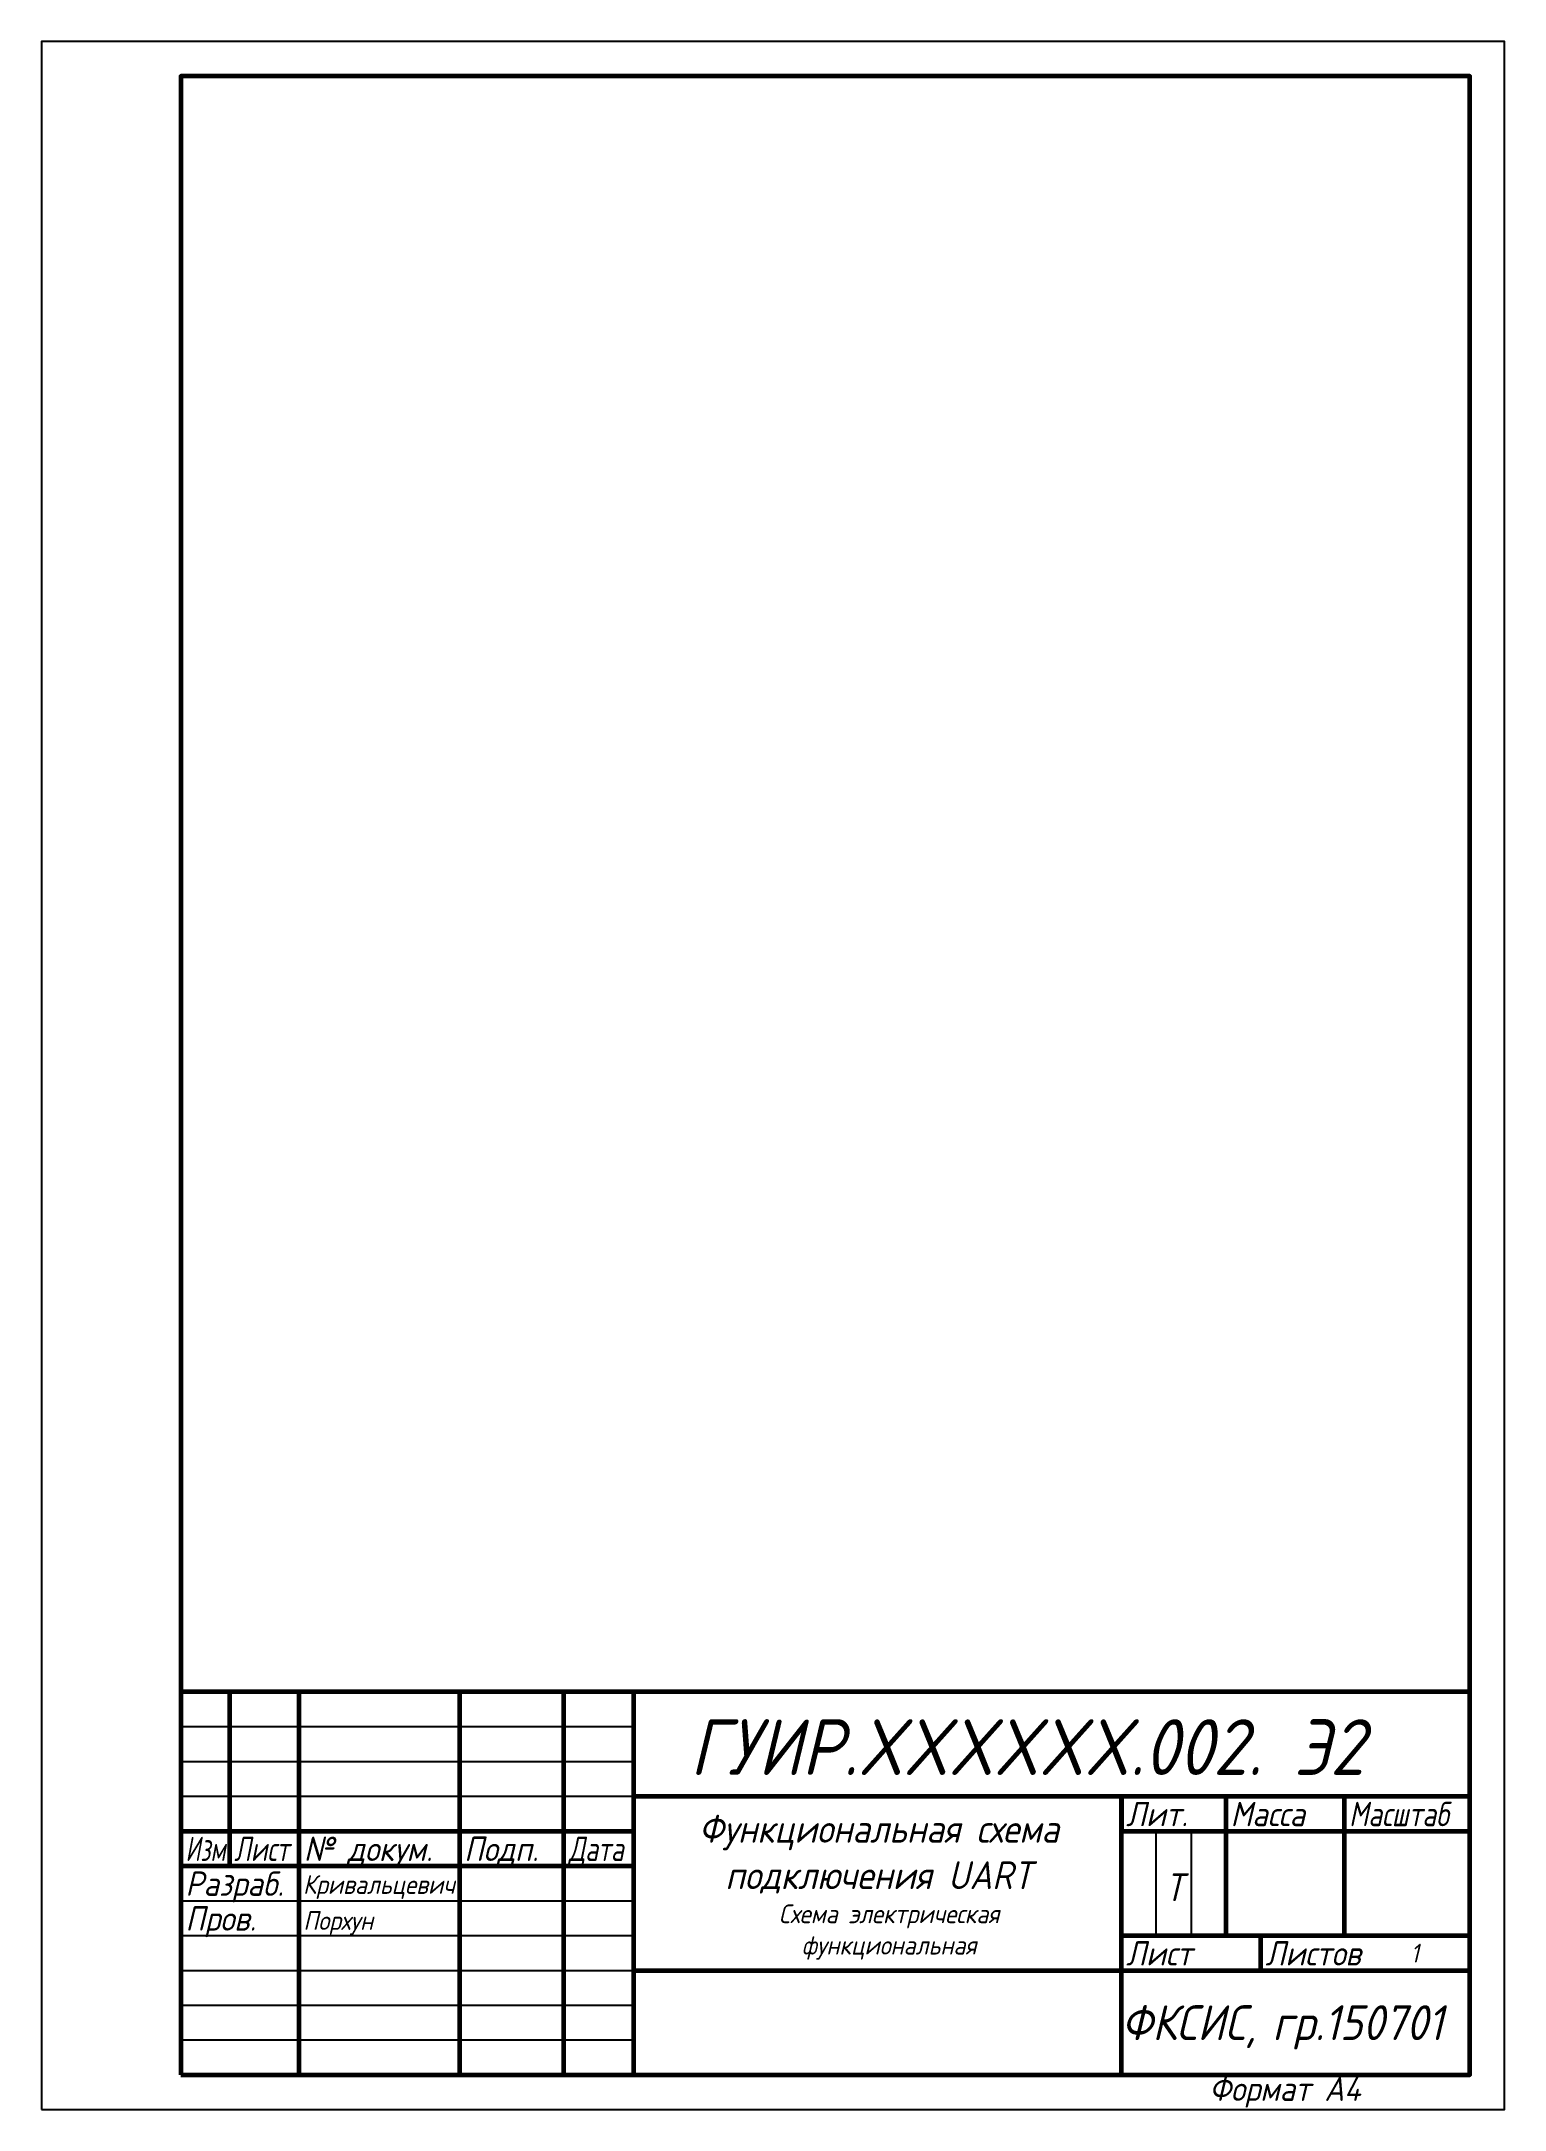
# Model space of a CAD drawing. Header units: millimetres. Extents: x 0 to 1052, y 0 to 1138.
# Drawn here: x 0 to 210, y 0 to 297 of the extents above; entities that cross this region are included whole.
import ezdxf

# ---------------------------------------------------------------- set-up
doc = ezdxf.new("R2010")
doc.units = ezdxf.units.MM
doc.header["$LTSCALE"] = 0.5
doc.layers.get('0').update_dxf_attribs({"lineweight": 60})
doc.layers.get('Defpoints').update_dxf_attribs({"color": 5})
doc.layers.add('4-текст', color=7, linetype='Continuous', true_color=0x00ad00)
doc.styles.get("Standard").update_dxf_attribs({"font": 'ISOCPEUI.TTF', "width": 0.9})

msp = doc.modelspace()

# ---------------------------------------------------------------- texts
at = {"lineweight": -3, "width": 0.9}
msp.add_text('Формат А4', height=3.5, dxfattribs=at).set_placement((167.6, 1.25))
at = {"layer": '4-текст', "lineweight": -3}
for s, width, p in [('Лит.', 0.9, (155.67, 40.7)), ('Масса', 0.9, (170.67, 40.7)), ('Масштаб', 0.8, (187.67, 40.7)), ('Изм.', 0.7, (20.67, 35.7)), ('Лист', 0.75, (27.67, 35.7)), ('№ докум.', 0.9, (37.67, 35.7)), ('Подп.', 0.9, (60.67, 35.7)), ('Дата', 0.75, (75.67, 35.7)), ('Разраб.', 0.9, (20.67, 30.7)), ('Пров.', 0.9, (20.67, 25.7)), ('Лист', 0.9, (155.67, 20.7)), ('Листов', 0.9, (175.67, 20.7))]:
    msp.add_text(s, height=3.5, dxfattribs=dict(at, width=width)).set_placement(p)
at = {"layer": '4-текст', "attachment_point": 1}
for s, width, insert, char_height in [('{\\fISOCPEUR|b0|i1|c204|p34;ГУИР.}XXXXXX{\\fISOCPEUR|b0|i1|c204|p34;.00}2{\\fISOCPEUR|b0|i1|c204|p34;. Э}2', 104.9689, (93.07, 56.06), 8), ('\\pxqc;{\\fISOCPEUR|b0|i1|c204|p34;Функциональная схема подключения }UART', 63.976, (88.21, 42.33), 4), ('{\\fISOCPEUR|b0|i1|c204|p34;Кривальцевич}', 23, (37.55, 33.68), 2.7), ('{\\fISOCPEUR|b0|i1|c204|p34;Т}', 4, (161.32, 33.94), 4), ('{\\fISOCPEUR|b0|i1|c204|p34;Порхун}', 23, (37.59, 28.51), 2.7), ('\\pxqc;{\\fISOCPEUR|b0|i1|c204|p34;Схема электрическая\\Pфункциональная}', 43.6531, (99.84, 29.47), 2.7), ('{\\fISOCPEUR|b0|i1|c204|p34;1}', 23, (196.49, 23.82), 2.7), ('{\\fISOCPEUR|b0|i1|c204|p34;ФКСИС,\\H0.8x; \\H1.25x;гр.150701}', 51.647, (155, 14.99), 5)]:
    msp.add_mtext_dynamic_manual_height_columns(s, width=width, gutter_width=50, heights=[0], dxfattribs=dict(at, insert=insert, char_height=char_height))

# ---------------------------------------------------------------- linework, layer by layer
at = {"lineweight": 60}
for p, q in [((205, 60), (20, 60)), ((27, 60), (27, 35)), ((37, 5), (37, 60)), ((60, 60), (60, 5)), ((75, 5), (75, 60)), ((85, 60), (85, 5)), ((85, 45), (205, 45)), ((155, 5), (155, 45)), ((170, 45), (170, 25)), ((187, 25), (187, 45)), ((20, 40), (85, 40)), ((155, 40), (205, 40)), ((20, 35), (85, 35)), ((155, 25), (205, 25)), ((175, 20), (175, 25)), ((85, 20), (205, 20))]:
    msp.add_line(p, q, dxfattribs=at)
at = {"lineweight": -3}
for p, q in [((20, 55), (85, 55)), ((20, 50), (85, 50)), ((20, 45), (85, 45)), ((160, 25), (160, 40)), ((165, 40), (165, 25)), ((20, 30), (85, 30)), ((20, 25), (85, 25)), ((20, 20), (85, 20)), ((20, 15), (85, 15)), ((20, 10), (85, 10))]:
    msp.add_line(p, q, dxfattribs=at)
msp.add_line((155, 45), (155, 40))
at = {"lineweight": 60}
msp.add_lwpolyline([(20, 5), (205, 5), (205, 292), (20, 292)], close=True, dxfattribs=at)
at = {"layer": 'Defpoints'}
msp.add_lwpolyline([(0, 0), (210, 0), (210, 297), (0, 297)], close=True, dxfattribs=at)

msp.set_redraw_order([(e.dxf.handle, doc.entitydb.next_handle()) for e in msp.query("TEXT MTEXT ATTDEF DIMENSION ARC_DIMENSION")])  # texts and dimensions are drawn at this point

doc.saveas('drawing.dxf')
